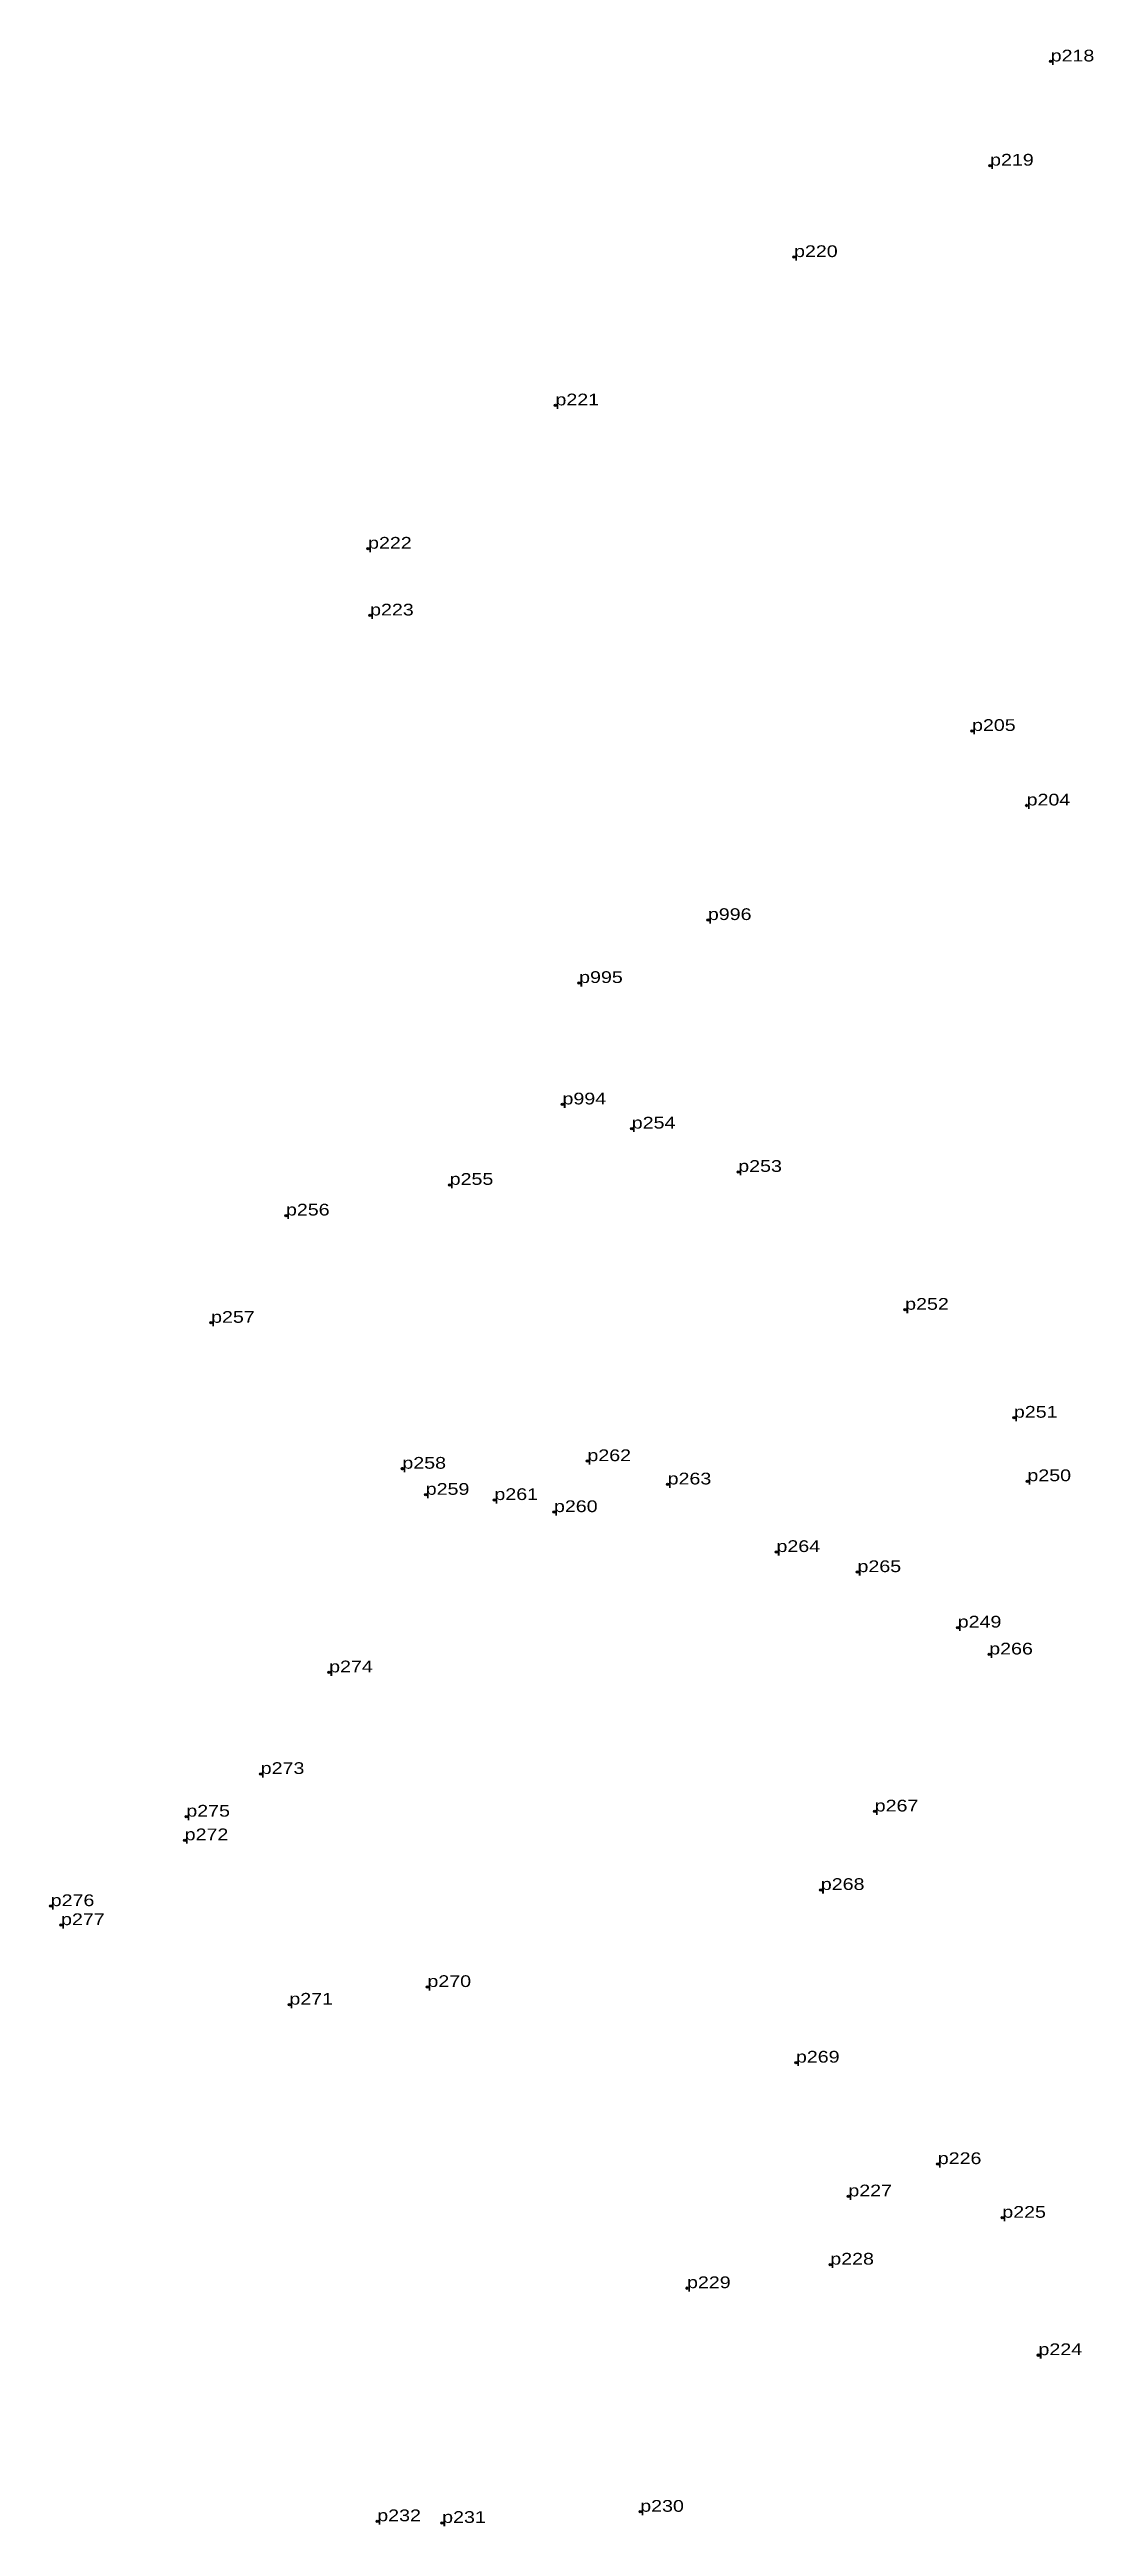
# Model space of a CAD drawing. Header units: metres. Extents: x 543607 to 546308, y 1834524 to 1839461.
# Drawn here: x 544465.7 to 544625.7, y 1838332 to 1838711.7 of the extents above; entities that cross this region are included whole.
import ezdxf

# ---------------------------------------------------------------- set-up
doc = ezdxf.new("R2010")
doc.units = ezdxf.units.M
doc.header["$LTSCALE"] = 0.72
doc.header["$PDMODE"] = 32
doc.header["$PDSIZE"] = 0.36
doc.layers.add('12', color=7, linetype='Continuous')
doc.layers.add('7', color=7, linetype='Continuous')

msp = doc.modelspace()

# ---------------------------------------------------------------- texts
at = {"layer": '12', "width": 1.25}
for s, p in [('p218', (544619.16, 1838709.89)), ('p218', (544619.16, 1838709.89)), ('p219', (544609.87, 1838693.92)), ('p219', (544609.87, 1838693.92)), ('p220', (544579.81, 1838679.9)), ('p220', (544579.81, 1838679.9)), ('p221', (544543.23, 1838657.16)), ('p221', (544543.23, 1838657.16)), ('p222', (544514.5, 1838635.19)), ('p222', (544514.5, 1838635.19)), ('p223', (544514.81, 1838624.95)), ('p223', (544514.81, 1838624.95)), ('p205', (544607.1, 1838607.25)), ('p205', (544607.1, 1838607.25)), ('p204', (544615.47, 1838595.82)), ('p204', (544615.47, 1838595.82)), ('p996', (544566.6, 1838578.26)), ('p995', (544546.86, 1838568.61)), ('p994', (544544.31, 1838549.99)), ('p254', (544554.93, 1838546.29)), ('p254', (544554.93, 1838546.29)), ('p253', (544571.26, 1838539.65)), ('p253', (544571.26, 1838539.65)), ('p255', (544527.01, 1838537.66)), ('p255', (544527.01, 1838537.66)), ('p256', (544501.91, 1838532.96)), ('p256', (544501.91, 1838532.96)), ('p257', (544490.43, 1838516.51)), ('p257', (544490.43, 1838516.51)), ('p252', (544596.85, 1838518.51)), ('p252', (544596.85, 1838518.51)), ('p251', (544613.52, 1838501.96)), ('p251', (544613.52, 1838501.96)), ('p258', (544519.76, 1838494.14)), ('p258', (544519.76, 1838494.14)), ('p262', (544548.13, 1838495.3)), ('p262', (544548.13, 1838495.3)), ('p259', (544523.34, 1838490.14)), ('p259', (544523.34, 1838490.14)), ('p261', (544533.87, 1838489.34)), ('p261', (544533.87, 1838489.34)), ('p263', (544560.43, 1838491.73)), ('p263', (544560.43, 1838491.73)), ('p250', (544615.59, 1838492.23)), ('p250', (544615.59, 1838492.23)), ('p260', (544543, 1838487.49)), ('p260', (544543, 1838487.49)), ('p264', (544577.12, 1838481.37)), ('p264', (544577.12, 1838481.37)), ('p265', (544589.54, 1838478.29)), ('p265', (544589.54, 1838478.29)), ('p249', (544604.91, 1838469.79)), ('p249', (544604.91, 1838469.79)), ('p274', (544508.53, 1838462.92)), ('p274', (544508.53, 1838462.92)), ('p266', (544609.74, 1838465.66)), ('p266', (544609.74, 1838465.66)), ('p273', (544498.04, 1838447.34)), ('p273', (544498.04, 1838447.34)), ('p275', (544486.63, 1838440.8)), ('p275', (544486.63, 1838440.8)), ('p267', (544592.18, 1838441.59)), ('p267', (544592.18, 1838441.59)), ('p272', (544486.38, 1838437.18)), ('p272', (544486.38, 1838437.18)), ('p268', (544583.92, 1838429.56)), ('p268', (544583.92, 1838429.56)), ('p276', (544465.84, 1838427.08)), ('p276', (544465.84, 1838427.08)), ('p277', (544467.42, 1838424.17)), ('p277', (544467.42, 1838424.17)), ('p270', (544523.6, 1838414.68)), ('p270', (544523.6, 1838414.68)), ('p271', (544502.43, 1838411.97)), ('p271', (544502.43, 1838411.97)), ('p269', (544580.1, 1838403.09)), ('p269', (544580.1, 1838403.09)), ('p226', (544601.85, 1838387.53)), ('p226', (544601.85, 1838387.53)), ('p227', (544588.14, 1838382.58)), ('p227', (544588.14, 1838382.58)), ('p225', (544611.74, 1838379.3)), ('p225', (544611.74, 1838379.3)), ('p228', (544585.37, 1838372.12)), ('p228', (544585.37, 1838372.12)), ('p229', (544563.4, 1838368.51)), ('p229', (544563.4, 1838368.51)), ('p224', (544617.29, 1838358.24)), ('p224', (544617.29, 1838358.24)), ('p230', (544556.23, 1838334.23)), ('p230', (544556.23, 1838334.23)), ('p232', (544515.91, 1838332.78)), ('p232', (544515.91, 1838332.78)), ('p231', (544525.86, 1838332.52)), ('p231', (544525.86, 1838332.52))]:
    msp.add_text(s, height=1.8, dxfattribs=at).set_placement(p)

# ---------------------------------------------------------------- linework, layer by layer
at = {"layer": '7'}
for p in [(544619.16, 1838709.89), (544609.87, 1838693.92), (544579.81, 1838679.9), (544543.23, 1838657.16), (544514.5, 1838635.19), (544514.81, 1838624.95), (544607.1, 1838607.25), (544615.47, 1838595.82), (544566.6, 1838578.26), (544546.86, 1838568.61), (544544.31, 1838549.99), (544554.93, 1838546.29), (544527.01, 1838537.66), (544527.01, 1838537.65), (544571.26, 1838539.65), (544501.91, 1838532.96), (544596.85, 1838518.51), (544490.43, 1838516.51), (544613.52, 1838501.96), (544613.53, 1838501.96), (544548.13, 1838495.3), (544519.75, 1838494.14), (544519.76, 1838494.14), (544560.43, 1838491.73), (544615.59, 1838492.23), (544523.34, 1838490.14), (544533.87, 1838489.34), (544543, 1838487.49), (544577.12, 1838481.37), (544589.54, 1838478.29), (544604.91, 1838469.79), (544609.74, 1838465.67), (544609.74, 1838465.66), (544508.53, 1838462.92), (544498.04, 1838447.34), (544592.18, 1838441.59), (544486.63, 1838440.8), (544486.38, 1838437.18), (544486.39, 1838437.18), (544465.84, 1838427.08), (544583.92, 1838429.56), (544467.42, 1838424.17), (544502.43, 1838411.97), (544523.6, 1838414.68), (544580.09, 1838403.09), (544580.1, 1838403.09), (544601.85, 1838387.53), (544588.14, 1838382.58), (544611.74, 1838379.3), (544585.37, 1838372.12), (544563.4, 1838368.51), (544617.29, 1838358.24), (544617.29, 1838358.23), (544515.91, 1838332.78), (544525.86, 1838332.53), (544525.86, 1838332.52), (544556.23, 1838334.23)]:
    msp.add_point(p, dxfattribs=at)

msp.set_redraw_order([(e.dxf.handle, doc.entitydb.next_handle()) for e in msp.query("TEXT MTEXT ATTDEF DIMENSION ARC_DIMENSION")])  # texts and dimensions are drawn at this point

doc.saveas('drawing.dxf')
